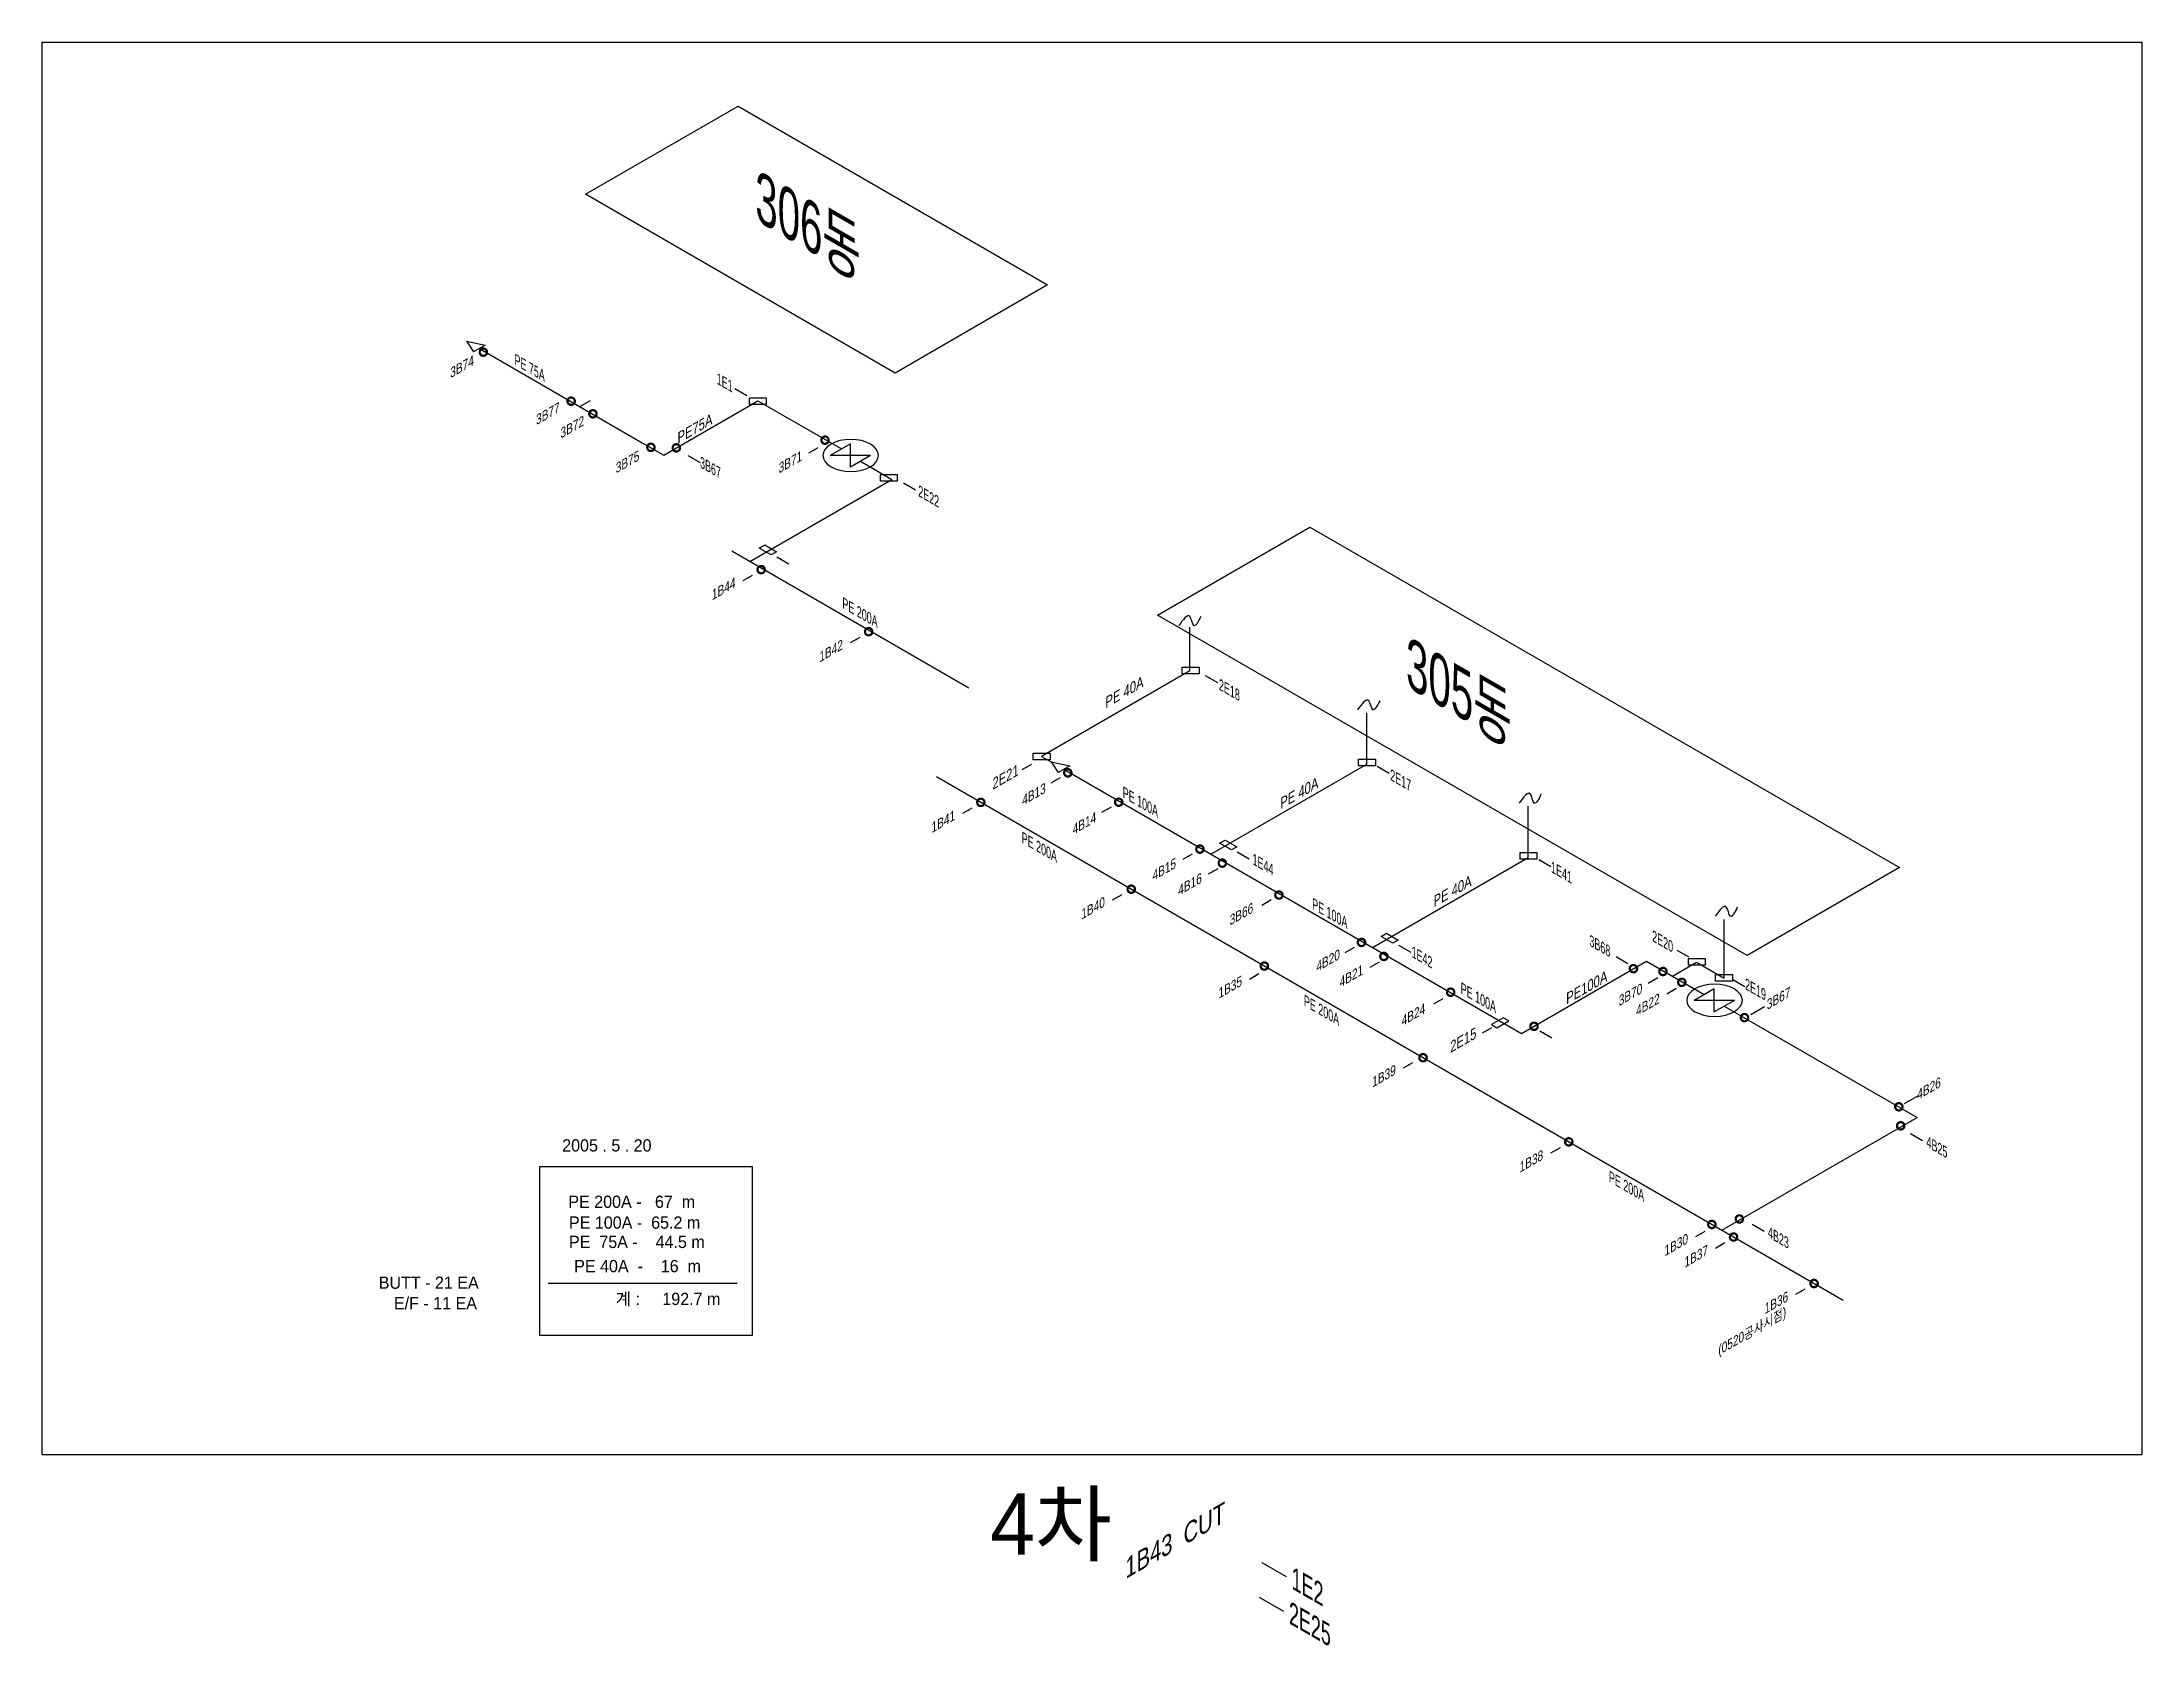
# Model space of a CAD drawing. Extents: x 207357 to 2790028, y 575219 to 1181204.
# Drawn here: x 1628176 to 1883071, y 947092 to 1141750 of the extents above; entities that cross this region are included whole.
import ezdxf

# ---------------------------------------------------------------- set-up
doc = ezdxf.new("R2010")
doc.units = 0
doc.header["$LTSCALE"] = 100
doc.layers.get('0').update_dxf_attribs({"linetype": 'CONTINUOUS'})
for name, color, linetype in [('2차ABF', 4, 'CONTINUOUS'), ('ABF', 4, 'CONTINUOUS'), ('EF', 6, 'CONTINUOUS'), ('GAS', 1, 'CONTINUOUS'), ('GTEXT', 2, 'CONTINUOUS'), ('지시선', 50, 'CONTINUOUS')]:
    doc.layers.add(name, color=color, linetype=linetype)
doc.styles.get("Standard").update_dxf_attribs({"font": 'Dotum.ttf'})
doc.dimstyles.get("Standard").update_dxf_attribs({"dimtxt": 0.18, "dimasz": 0.18, "dimexe": 0.18, "dimexo": 0.0625, "dimgap": 0.09, "dimtad": 0, "dimtih": 1, "dimtoh": 1, "dimdec": 4, "dimzin": 0, "dimdsep": 46, "dimtxsty": 'Standard', "dimcen": 0.09, "dimadec": 0, "dimazin": 0, "dimtfac": 1, "dimtdec": 4, "dimtofl": 0, "dimtmove": 0, "dimatfit": 3, "dimfxl": 0, "dimtolj": 1, "dimtzin": 0, "dimarcsym": 0})

msp = doc.modelspace()

# ---------------------------------------------------------------- texts
at = {"layer": '2차ABF', "oblique": 30}
for s, height, p in [('3B74', 1079.9, (1677732, 1100926)), ('3B77', 1079.9, (1688151, 1095221)), ('3B72', 1079.9, (1691114, 1093594)), ('3B75', 1079.9, (1697821, 1089364)), ('3B71', 1079.9, (1717591, 1089352)), ('1B44', 1079.9, (1709488, 1073963)), ('1B42', 1079.9, (1722530, 1066433)), ('4B13', 1079.9, (1747151, 1049038)), ('1B41', 1079.9, (1736144, 1045723)), ('4B14', 1079.9, (1753274, 1045503)), ('4B15', 1079.9, (1762965, 1039908)), ('4B16', 1079.9, (1766091, 1038103)), ('1B40', 1079.9, (1754331, 1035223)), ('3B66', 1079.9, (1772336, 1034498)), ('4B20', 1079.9, (1782858, 1028853)), ('1B35', 1079.9, (1770976, 1025613)), ('4B21', 1079.9, (1785681, 1026973)), ('3B70', 1079.9, (1819560, 1024713)), ('4B24', 1079.9, (1793207, 1022278)), ('4B22', 1079.9, (1821664, 1023488)), ('3B67', 1079.9, (1837531, 1024256)), ('1B39', 1079.9, (1789639, 1014838)), ('4B26', 1079.9, (1855794, 1013323)), ('1B38', 1079.9, (1807531, 1004508)), ('1B30', 1079.9, (1825111, 994358)), ('1B37', 1079.9, (1827536, 992958)), ('1B36', 1079.9, (1837270, 987338)), ('(0520공사시점)', 1079.9, (1831650, 982333)), ('1B43  CUT', 2159.8, (1759677, 955195))]:
    msp.add_text(s, height=height, rotation=30, dxfattribs=at).set_placement(p)
at = {"layer": 'ABF', "oblique": 330, "width": 0.8}
for s, p in [('3B67', (1708049, 1090148)), ('3B68', (1815998, 1032097)), ('4B25', (1856915, 1007684)), ('4B23', (1837672, 996704))]:
    msp.add_text(s, height=1196.2, rotation=330, dxfattribs=at).set_placement(p)
at = {"layer": 'EF', "oblique": 330, "width": 0.8}
for s, height, p in [('1E1', 1196.2, (1710068, 1100293)), ('2E22', 1196.2, (1734536, 1086656)), ('2E18', 1196.2, (1771033, 1063168)), ('2E17', 1196.2, (1791826, 1052203)), ('1E44', 1196.2, (1775112, 1041973)), ('1E41', 1196.2, (1811346, 1041023)), ('2E20', 1196.2, (1823618, 1032658)), ('1E42', 1196.2, (1794416, 1030728)), ('2E19', 1196.2, (1834893, 1026818)), ('1E2', 2392.4, (1779860, 954065)), ('2E25', 2392.4, (1779541, 949841))]:
    msp.add_text(s, height=height, rotation=330, dxfattribs=at).set_placement(p)
at = {"layer": 'EF', "oblique": 30}
for s, p in [('2E21', (1743540, 1050964)), ('2E15', (1799105, 1019044))]:
    msp.add_text(s, height=1199.9, rotation=30, dxfattribs=at).set_placement(p)
at = {"layer": 'GTEXT', "oblique": 330, "width": 0.8}
for s, height, p in [('306동', 5382.9, (1714758, 1120172)), ('PE 75A', 1196.2, (1685531, 1102597)), ('PE 200A', 1196.2, (1725329, 1073056)), ('305동', 5382.9, (1793745, 1063567)), ('PE 100A', 1196.2, (1759356, 1050078)), ('PE 200A', 1196.2, (1747093, 1044591)), ('PE 100A', 1196.2, (1782347, 1036562)), ('PE 100A', 1196.2, (1800381, 1026315)), ('PE 200A', 1196.2, (1781344, 1024816)), ('PE 200A', 1196.2, (1818367, 1003441))]:
    msp.add_text(s, height=height, rotation=330, dxfattribs=at).set_placement(p)
at = {"layer": 'GTEXT', "oblique": 30}
for s, p in [('PE75A', (1705318, 1092953)), ('PE 40A', (1757265, 1060859)), ('PE 40A', (1778484, 1048608)), ('PE 40A', (1797086, 1036708)), ('PE100A', (1813184, 1024920))]:
    msp.add_text(s, height=1199.9, rotation=30, dxfattribs=at).set_placement(p)
at = {"layer": '지시선'}
for s, height, p in [('2005 . 5 . 20', 1490.66, (1691317, 1007099)), ('PE 200A -   67  m', 1490.66, (1692061, 1000259)), ('PE 100A -  65.2 m', 1490.66, (1692140, 997733)), ('PE  75A -    44.5 m', 1490.66, (1692140, 995390)), ('BUTT - 21 EA', 1490.66, (1669049, 990442)), ('PE 40A  -    16  m', 1490.66, (1692769, 992451)), ('E/F - 11 EA', 1490.66, (1670894, 987947)), ('계 :     192.7 m', 1490.66, (1697805, 988466)), ('4차', 7453.3, (1743273, 958178))]:
    msp.add_text(s, height=height, dxfattribs=at).set_placement(p)

# ---------------------------------------------------------------- blocks, each defined once
blk = doc.blocks.new('E')
at = {"layer": 'EF'}
for p, q in [((266, 588), (-1165, -238)), ((-508, -618), (924, 208)), ((924, 208), (266, 588)), ((-1165, -238), (-508, -618))]:
    blk.add_line(p, q, dxfattribs=at)

# ---------------------------------------------------------------- linework, layer by layer
for p, q in [((1694152, 1123266), (1712660, 1133951)), ((1712660, 1133951), (1750226, 1112262)), ((1731718, 1101577), (1694152, 1123266)), ((1750226, 1112262), (1731718, 1101577)), ((1763570, 1072186), (1782077, 1082871)), ((1782077, 1082871), (1853639, 1041555)), ((1835131, 1030870), (1763570, 1072186)), ((1853639, 1041555), (1835131, 1030870))]:
    msp.add_line(p, q)
at = {"layer": 'ABF', "const_width": 271}
for points in [[(1681300, 1104110, -1), (1682192, 1104110, -1)], [(1691959, 1098156, -1), (1692850, 1098156, -1)], [(1694600, 1096631, -1), (1695491, 1096631, -1)], [(1722771, 1093432, -1), (1723662, 1093432, -1)], [(1701637, 1092559, -1), (1702529, 1092559, -1)], [(1704727, 1092494, -1), (1705618, 1092494, -1)], [(1715025, 1077716, -1), (1715916, 1077716, -1)], [(1728067, 1070186, -1), (1728959, 1070186, -1)], [(1752243, 1053058, -1), (1753134, 1053058, -1)], [(1741682, 1049476, -1), (1742573, 1049476, -1)], [(1758424, 1049490, -1), (1759315, 1049490, -1)], [(1768279, 1043800, -1), (1769170, 1043800, -1)], [(1770998, 1042100, -1), (1771890, 1042100, -1)], [(1759946, 1038931, -1), (1760837, 1038931, -1)], [(1777867, 1038228, -1), (1778758, 1038228, -1)], [(1787886, 1032480, -1), (1788777, 1032480, -1)], [(1776093, 1029609, -1), (1776984, 1029609, -1)], [(1790605, 1030780, -1), (1791497, 1030780, -1)], [(1820895, 1029292, -1), (1821786, 1029292, -1)], [(1824484, 1028951, -1), (1825375, 1028951, -1)], [(1826766, 1027633, -1), (1827657, 1027633, -1)], [(1798711, 1026430, -1), (1799603, 1026430, -1)], [(1808832, 1022299, -1), (1809723, 1022299, -1)], [(1834377, 1023348, -1), (1835268, 1023348, -1)], [(1795354, 1018488, -1), (1796246, 1018488, -1)], [(1853111, 1012532, -1), (1854002, 1012532, -1)], [(1853336, 1010222, -1), (1854228, 1010222, -1)], [(1813044, 1008275, -1), (1813936, 1008275, -1)], [(1833756, 998917, -1), (1834647, 998917, -1)], [(1830413, 998247, -1), (1831305, 998247, -1)], [(1833054, 996722, -1), (1833945, 996722, -1)], [(1842822, 991082, -1), (1843714, 991082, -1)]]:
    msp.add_lwpolyline(points, format="xyb", close=True, dxfattribs=at)
at = {"layer": 'EF'}
for points in [[(1714041, 1098585), (1716083, 1098585), (1716083, 1097774), (1714041, 1097774)], [(1729942, 1089265), (1731983, 1089265), (1731983, 1088454), (1729942, 1088454)], [(1766586, 1065891), (1768627, 1065891), (1768627, 1065081), (1766586, 1065081)], [(1748495, 1055433), (1750536, 1055433), (1750536, 1054623), (1748495, 1054623)], [(1787977, 1054721), (1790018, 1054721), (1790018, 1053911), (1787977, 1053911)], [(1807584, 1043401), (1809625, 1043401), (1809625, 1042591), (1807584, 1042591)], [(1828011, 1030528), (1830052, 1030528), (1830052, 1029718), (1828011, 1029718)], [(1831319, 1028575), (1833361, 1028575), (1833361, 1027765), (1831319, 1027765)]]:
    msp.add_lwpolyline(points, close=True, dxfattribs=at)
at = {"layer": 'GAS'}
for p, q in [((1681266, 1104542), (1701041, 1093125)), ((1693439, 1097514), (1694739, 1098264)), ((1703645, 1091622), (1715073, 1098220)), ((1715073, 1098220), (1725215, 1092365)), ((1701041, 1093125), (1703645, 1091622)), ((1714088, 1078691), (1731346, 1088655)), ((1727514, 1090867), (1731346, 1088655)), ((1740674, 1063341), (1711916, 1079944)), ((1767493, 1065429), (1767493, 1070756)), ((1767493, 1065429), (1749512, 1055048)), ((1788974, 1054099), (1788974, 1060323)), ((1749512, 1055048), (1750659, 1054385)), ((1752209, 1053491), (1805152, 1022924)), ((1770065, 1043182), (1788974, 1054099)), ((1846811, 989036), (1736749, 1052580)), ((1808581, 1042779), (1808581, 1049003)), ((1789672, 1031862), (1808581, 1042779)), ((1832372, 1028119), (1832372, 1035267)), ((1807756, 1021420), (1822940, 1030187)), ((1822940, 1030187), (1829927, 1026153)), ((1826069, 1028380), (1828994, 1030069)), ((1828994, 1030069), (1832372, 1028119)), ((1832373, 1024740), (1855770, 1011232)), ((1805152, 1022924), (1807756, 1021420)), ((1832069, 997548), (1855770, 1011232))]:
    msp.add_line(p, q, dxfattribs=at)
at = {"layer": 'GTEXT'}
for p, q in [((1679717, 1105437), (1680557, 1104133)), ((1679717, 1105437), (1681975, 1104952)), ((1681975, 1104952), (1680557, 1104133)), ((1726291, 1092986), (1723844, 1091574)), ((1728737, 1091574), (1723844, 1091574)), ((1726291, 1090161), (1726291, 1092986)), ((1728737, 1091574), (1726291, 1090161)), ((1750659, 1054385), (1752918, 1053900)), ((1750659, 1054385), (1751499, 1053081)), ((1752918, 1053900), (1751499, 1053081)), ((1831150, 1026859), (1828704, 1025447)), ((1833596, 1025447), (1828704, 1025447)), ((1831150, 1024034), (1831150, 1026859)), ((1833596, 1025447), (1831150, 1024034)), ((1689597, 991119), (1712537, 991119))]:
    msp.add_line(p, q, dxfattribs=at)
for points in [[(1883071, 970288), (1628176, 970288), (1628176, 1141750), (1883071, 1141750)], [(1688596, 1005279), (1714378, 1005279), (1714378, 984774), (1688596, 984774)]]:
    msp.add_lwpolyline(points, close=True, dxfattribs=at)
at = {"layer": 'GTEXT', "ltscale": 0.6, "extrusion": (0, 0, -1)}
for centre in [(1726332, 1091578), (1831191, 1025451)]:
    msp.add_ellipse(centre, major_axis=(-3376, 0), ratio=0.5773503, dxfattribs=at)
at = {"layer": 'GTEXT'}
for points in [[(1768844, 1072031), (1767988, 1070930), (1767499, 1072031), (1766154, 1070930)], [(1790555, 1061816), (1789700, 1060715), (1789210, 1061816), (1787866, 1060715)], [(1810162, 1050496), (1809306, 1049395), (1808817, 1050496), (1807472, 1049395)], [(1833953, 1036760), (1833098, 1035659), (1832609, 1036760), (1831264, 1035659)]]:
    msp.add_spline(points, degree=3, dxfattribs=at)

# ---------------------------------------------------------------- block references
at = {"layer": 'GAS', "xscale": -1}
for p in [(1716161, 1080134), (1772033, 1044314), (1791639, 1032994)]:
    msp.add_blockref('E', p, dxfattribs=at)
at = {"layer": 'GAS'}
msp.add_blockref('E', (1805275, 1022736), dxfattribs=at)

msp.set_redraw_order([(e.dxf.handle, doc.entitydb.next_handle()) for e in msp.query("TEXT MTEXT ATTDEF DIMENSION ARC_DIMENSION")])  # texts and dimensions are drawn at this point

# ---------------------------------------------------------------- leaders
at = {"layer": 'GAS', "color": 2}
for points in [[(1713721, 1098818), (1712266, 1099658)], [(1706579, 1091583), (1708051, 1090733)], [(1722365, 1092509), (1721222, 1091849)], [(1732731, 1088237), (1734204, 1087387)], [(1717358, 1079289), (1718830, 1078439)], [(1714391, 1077007), (1713248, 1076347)], [(1727434, 1069477), (1726290, 1068817)], [(1769376, 1064864), (1770848, 1064014)], [(1748260, 1054089), (1747117, 1053429)], [(1790238, 1053859), (1791710, 1053009)], [(1751757, 1052464), (1750614, 1051804)], [(1741048, 1048767), (1739905, 1048107)], [(1757938, 1048895), (1756795, 1048235)], [(1767794, 1043205), (1766650, 1042545)], [(1773229, 1043469), (1774702, 1042619)], [(1809845, 1042539), (1811317, 1041689)], [(1770877, 1041425), (1769733, 1040765)], [(1759234, 1038267), (1758091, 1037607)], [(1777381, 1037633), (1776238, 1036973)], [(1787444, 1031860), (1786301, 1031200)], [(1790492, 1030100), (1789349, 1029440)], [(1792836, 1032149), (1794308, 1031299)], [(1820669, 1029883), (1819231, 1030713)], [(1828104, 1030682), (1826666, 1031512)], [(1775879, 1028657), (1774736, 1027997)], [(1824290, 1028162), (1823147, 1027502)], [(1833398, 1027983), (1834870, 1027133)], [(1798200, 1025650), (1797057, 1024990)], [(1826542, 1026869), (1825399, 1026209)], [(1835588, 1023721), (1837260, 1024686)], [(1804108, 1022109), (1802965, 1021449)], [(1809961, 1021764), (1811433, 1020914)], [(1794542, 1017882), (1793399, 1017222)], [(1854253, 1012945), (1855925, 1013910)], [(1812434, 1007552), (1811291, 1006892)], [(1854977, 1009274), (1856449, 1008424)], [(1830015, 997402), (1828871, 996742)], [(1835734, 998294), (1837206, 997444)], [(1832439, 996002), (1831296, 995342)], [(1842148, 990397), (1841004, 989737)], [(1776252, 957227), (1779196, 955527)], [(1775933, 953003), (1778877, 951303)]]:
    msp.add_leader(points, dimstyle='Standard', override={"dimtxt": 2.5, "dimasz": 600, "dimexe": 1.25, "dimexo": 0.625, "dimgap": 0.625, "dimtad": 1, "dimtih": 0, "dimtoh": 0, "dimzin": 8, "dimcen": 2.5, "dimclrd": 2, "dimclre": 2, "dimtofl": 1}, dxfattribs=at)

doc.saveas('drawing.dxf')
